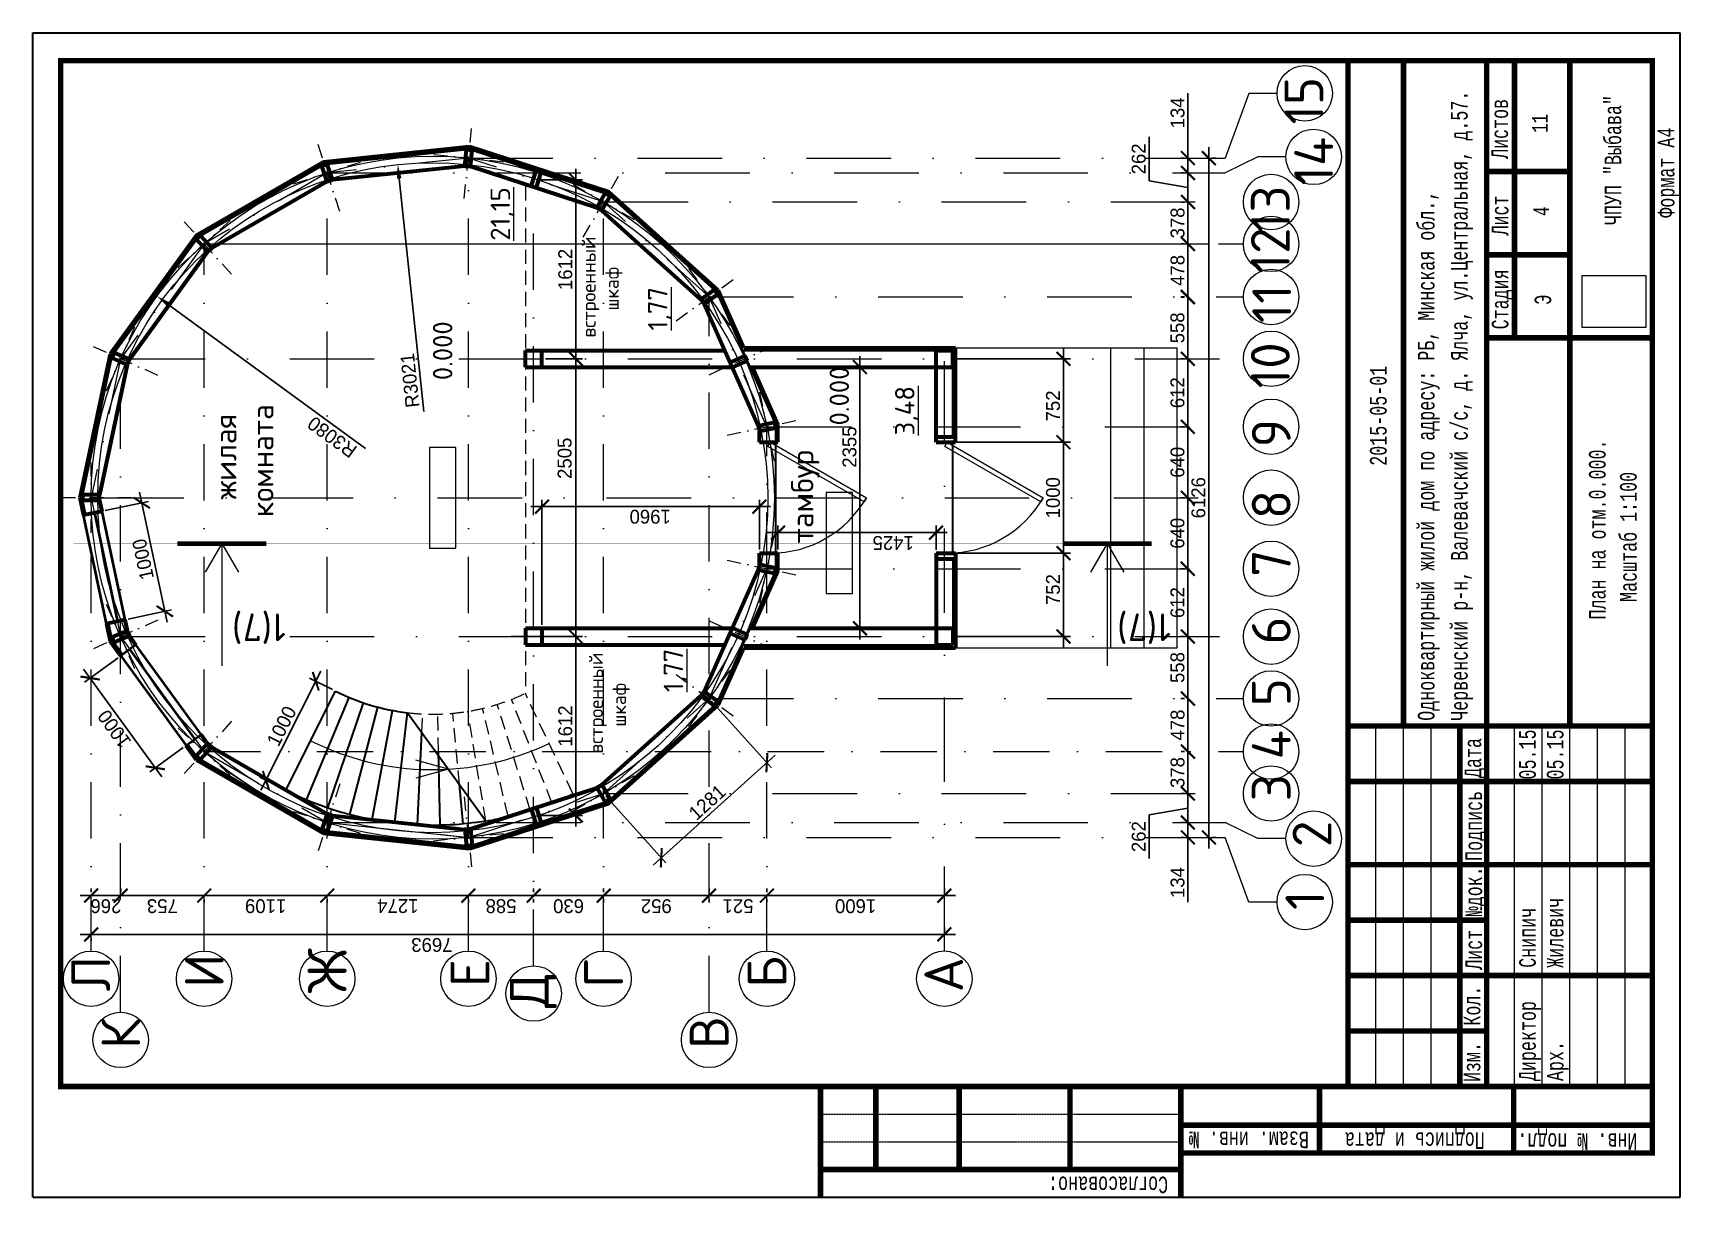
# Model space of a CAD drawing. Header units: millimetres. Extents: x -1532494 to -7068, y -619762 to -143013.
# Drawn here: x -140457 to -125607, y -206038 to -195513 of the extents above; entities that cross this region are included whole.
import ezdxf

# ---------------------------------------------------------------- set-up
doc = ezdxf.new("R2010")
doc.units = ezdxf.units.MM
for name, pattern in [('DASHED', [19.05, 12.7, -6.35]), ('GOST2.303 5', [24, 20, -1.5, 1, -1.5]), ('штриховая', [19.05, 12.7, -6.35]), ('штрихпунктирнаяX2', [50.8, 25.4, -12.7, 0, -12.7])]:
    doc.linetypes.add(name, pattern=pattern)
doc.layers.get('0').update_dxf_attribs({"color": 251, "lineweight": 15})
for name, color, linetype, lineweight in [('01-РАМКА(+штамп)', 5, 'Continuous', 18), ('15-РАЗМЕРЫ-доп.', 5, 'Continuous', 5), ('линия', 7, 'Continuous', 30), ('Окно', 144, 'Continuous', 40), ('Оси', 7, 'штрихпунктирнаяX2', 18), ('размеры', 7, 'Continuous', 18), ('разрез', 7, 'Continuous', 80), ('Стены', 7, 'Continuous', 60), ('штриховая', 160, 'штриховая', 18)]:
    doc.layers.add(name, color=color, linetype=linetype, lineweight=lineweight)
doc.layers.add('рамка', color=105, linetype='Continuous', lineweight=30, plot=False)
doc.styles.add('Annotative', font='txt')
doc.styles.add('GOST', font='cour.ttf', dxfattribs={"width": 0.6, "height": 3})
doc.styles.add('style2', font='cour.ttf', dxfattribs={"width": 0.6, "height": 3})
doc.dimstyles.new('ISO-25', dxfattribs={"dimscale": 50, "dimtxt": 2.5, "dimasz": 2.5, "dimexe": 1.25, "dimexo": 0.625, "dimtad": 1, "dimdec": 0, "dimtxsty": 'Standard', "dimblk": 'ARCHTICK', "dimcen": 2.5, "dimdle": 2, "dimclrt": 256, "dimadec": 0, "dimazin": 0, "dimtfac": 1, "dimtdec": 0, "dimtmove": 1, "dimatfit": 2, "dimfxl": 1, "dimarcsym": 0})
picture_1 = doc.add_image_def('image1.jpg', size_in_pixel=(187, 229))
picture_2 = doc.add_image_def('image2.jpg', size_in_pixel=(187, 229))

msp = doc.modelspace()

# ---------------------------------------------------------------- texts
at = {"layer": 'размеры', "color": 7, "linetype": 'ByBlock', "style": 'style2', "width": 0.6}
msp.add_text('11', height=141.19, rotation=90, dxfattribs=at).set_placement((-126801.3, -196414.1))
at = {"layer": 'размеры', "style": 'GOST', "width": 0.6}
msp.add_text('Формат А4', height=150, rotation=90, dxfattribs=at).set_placement((-125658, -197179.2))
at = {"layer": 'размеры', "color": 10, "linetype": 'ByBlock', "style": 'style2', "width": 0.6}
msp.add_text('4', height=141.2, rotation=90, dxfattribs=at).set_placement((-126788.2, -197164.1))
at = {"layer": 'размеры', "color": 7, "linetype": 'GOST2.303 5', "style": 'style2', "width": 0.6}
for s, rotation, p in [('План на отм.0.000. ', 90, (-126278, -200802.9)), (' Масштаб 1:100', 90, (-125998.4, -200734.3)), ('Взам. инв. №', 180, (-128953.7, -205420.6)), ('Подпись и дата', 180, (-127367.5, -205428.4)), ('Инв. № подл.', 180, (-125991.8, -205435.4)), ('Согласовано:', 180, (-130222.8, -205826.7))]:
    msp.add_text(s, height=150, rotation=rotation, dxfattribs=at).set_placement(p)
at = {"layer": 'размеры'}
for s, width, insert, char_height, attachment_point, rotation in [('{\\fISOCPEUR|b0|i0|c204|p34;15}', 6.114, (-129173, -195909.2), 350, 3, 90), ('{\\fISOCPEUR|b0|i0|c204|p34;14}', 6.114, (-129085.7, -196450.3), 350, 3, 90), ('\\pi440.91;{\\fISOCPEUR|b0|i0|c204|p34;\\L21,15}', 1328.073, (-136330.5, -197827.8), 175, 1, 90), ('{\\fISOCPEUR|b0|i0|c204|p34;13}', 6.114, (-129475.9, -196888.3), 350, 3, 90), ('{\\fISOCPEUR|b0|i0|c204|p34;12}', 6.114, (-129475.9, -197266.8), 350, 3, 90), ('\\pi226.54;{\\fISOCPEUR|b0|i0|c204|p34;встроенный \\P\\pi470.29;шкаф}', 1328.073, (-135508.6, -198486.9), 125, 1, 90), ('\\pi484.66;{\\fISOCPEUR|b0|i0|c204|p34;\\L1,77}', 1328.073, (-134911.3, -198681.6), 175, 1, 90), ('{\\fISOCPEUR|b0|i0|c204|p34;11}', 6.114, (-129463.1, -197780.2), 350, 3, 90), ('{\\fISOCPEUR|b0|i0|c204|p34;10}', 6.114, (-129475.9, -198303), 350, 3, 90), ('\\pi458.41;{\\fISOCPEUR|b0|i0|c204|p34;\\L3,48}', 1328.073, (-132684.2, -199602.2), 175, 1, 90), ('\\pi304.04;{\\fISOCPEUR|b0|i0|c204|p34;жилая \\P\\pi144.04;комната}', 1328.073, (-138822.1, -200023.6), 200, 1, 90), ('{\\fISOCPEUR|b0|i0|c204|p34;9}', 6.114, (-129467.7, -198993.3), 350, 3, 90), ('\\pi224.04;{\\fISOCPEUR|b0|i0|c204|p34;тамбур}', 1328.073, (-133620.5, -200342.5), 200, 1, 90), ('{\\fISOCPEUR|b0|i0|c204|p34;8}', 6.114, (-129467.7, -199633.7), 350, 3, 90), ('{\\fISOCPEUR|b0|i0|c204|p34;7}', 6.114, (-129467.7, -200416.3), 350, 1, 90), ('{\\fISOCPEUR|b0|i0|c204|p34;1(\\fISOCPEUR|b0|i0|c0|p34;7\\fISOCPEUR|b0|i0|c204|p34;)}', 6.114, (-138663.3, -200997.5), 250, 3, 180), ('{\\fISOCPEUR|b0|i0|c204|p34;1(\\fISOCPEUR|b0|i0|c0|p34;7\\fISOCPEUR|b0|i0|c204|p34;)}', 6.114, (-130682.8, -200997.5), 250, 3, 180), ('{\\fISOCPEUR|b0|i0|c204|p34;6}', 6.114, (-129467.7, -201028.7), 350, 1, 90), ('\\pi484.66;{\\fISOCPEUR|b0|i0|c204|p34;\\L1,77}', 1328.073, (-134769.8, -201943.2), 175, 1, 90), ('\\pi226.54;{\\fISOCPEUR|b0|i0|c204|p34;встроенный \\P\\pi470.29;шкаф}', 1328.073, (-135443.2, -202239.2), 125, 1, 90), ('{\\fISOCPEUR|b0|i0|c204|p34;5}', 6.114, (-129467.7, -201586.3), 350, 1, 90), ('{\\fISOCPEUR|b0|i0|c204|p34;4}', 6.114, (-129467.7, -202064.8), 350, 1, 90), ('{\\fISOCPEUR|b0|i0|c204|p34;3}', 6.114, (-129467.7, -202443.3), 350, 1, 90), ('{\\fISOCPEUR|b0|i0|c204|p34;2}', 6.114, (-129099.9, -202855.7), 350, 1, 90), ('{\\fISOCPEUR|b0|i0|c204|p34;1}', 6.114, (-129164.8, -203422.4), 350, 1, 90), ('{\\fISOCPEUR|b0|i0|c204|p34;Л}', 6.114, (-140111.3, -204156.6), 350, 1, 90), ('{\\fISOCPEUR|b0|i0|c204|p34;И}', 6.114, (-138738.6, -204124.3), 350, 7, 90), ('{\\fISOCPEUR|b0|i0|c204|p34;Ж}', 6.114, (-137979.1, -204174), 350, 1, 90), ('{\\fISOCPEUR|b0|i0|c204|p34;Г}', 6.114, (-135487.3, -204124.3), 350, 1, 90), ('{\\fISOCPEUR|b0|i0|c204|p34;Б}', 6.114, (-134014.6, -204124.3), 350, 1, 90), ('{\\fISOCPEUR|b0|i0|c204|p34;А}', 6.114, (-132421.4, -204163.4), 350, 1, 90), ('{\\fISOCPEUR|b0|i0|c204|p34;Е}', 6.114, (-136692, -204119.9), 350, 1, 90), ('{\\fISOCPEUR|b0|i0|c204|p34;Д}', 6.114, (-136157.1, -204307.4), 350, 1, 90), ('{\\fISOCPEUR|b0|i0|c204|p34;К}', 6.114, (-139841, -204675.5), 350, 1, 90), ('{\\fISOCPEUR|b0|i0|c204|p34;В}', 6.114, (-134535.5, -204675.5), 350, 1, 90)]:
    msp.add_mtext_dynamic_manual_height_columns(s, width=width, gutter_width=12.5, heights=[0], dxfattribs=dict(at, insert=insert, char_height=char_height, attachment_point=attachment_point, rotation=rotation))
at = {"layer": 'размеры', "char_height": 175, "attachment_point": 3, "rotation": 90, "style": 'Annotative'}
for insert in [(-136850.6, -198113.9), (-133274.8, -198521.6)]:
    msp.add_mtext_dynamic_manual_height_columns('{\\fISOCPEUR|b0|i0|c204|p34;0.000}', width=3173.494, gutter_width=12.5, heights=[0], dxfattribs=dict(at, insert=insert))

# ---------------------------------------------------------------- blocks, each defined once
blk = doc.blocks.new('*U166')
for p, q in [((0, 0), (0, -100)), ((1000, 0), (1000, -100))]:
    blk.add_line(p, q)
blk.add_lwpolyline([(0, 0), (500, 866), (538, 844), (38, -22)], close=True)
blk.add_arc((0, 0), 1000, 0, 60)
blk = doc.blocks.new('_ArchTick')
at = {"color": 0, "linetype": 'ByBlock', "const_width": 0.15}
blk.add_lwpolyline([(-0.5, -0.5), (0.5, 0.5)], dxfattribs=at)
blk = doc.blocks.new('*D184')
at = {"layer": 'Defpoints', "color": 0, "transparency": 16777216}
for p in [(-132165, -199205), (-131166, -199205), (-132165, -200205)]:
    blk.add_point(p, dxfattribs=at)
at = {"layer": 'размеры', "color": 0, "lineweight": -2, "transparency": 16777216}
for p, q in [((-131166, -200305), (-131166, -199105)), ((-132133, -199205), (-131104, -199205)), ((-132133, -200205), (-131104, -200205))]:
    blk.add_line(p, q, dxfattribs=at)
at = {"layer": 'размеры', "color": 0, "lineweight": -2, "transparency": 16777216, "xscale": 125, "yscale": 125, "zscale": 125}
for p, rotation in [((-131166, -199205), 90), ((-131166, -200205), 270)]:
    blk.add_blockref('_ArchTick', p, dxfattribs=dict(at, rotation=rotation))
at = {"layer": 'размеры', "transparency": 16777216, "insert": (-131260, -199705), "char_height": 125, "attachment_point": 5, "rotation": 90}
blk.add_mtext('1000', dxfattribs=at)
blk = doc.blocks.new('*D185')
at = {"layer": 'Defpoints', "color": 0, "transparency": 16777216}
for p in [(-132165, -200205), (-131166, -200205), (-132165, -200957)]:
    blk.add_point(p, dxfattribs=at)
at = {"layer": 'размеры', "color": 0, "lineweight": -2, "transparency": 16777216}
for p, q in [((-131166, -201057), (-131166, -200105)), ((-132133, -200205), (-131104, -200205)), ((-132133, -200957), (-131104, -200957))]:
    blk.add_line(p, q, dxfattribs=at)
at = {"layer": 'размеры', "color": 0, "lineweight": -2, "transparency": 16777216, "xscale": 125, "yscale": 125, "zscale": 125}
for p, rotation in [((-131166, -200205), 90), ((-131166, -200957), 270)]:
    blk.add_blockref('_ArchTick', p, dxfattribs=dict(at, rotation=rotation))
at = {"layer": 'размеры', "transparency": 16777216, "insert": (-131260, -200533), "char_height": 125, "attachment_point": 5, "rotation": 90}
blk.add_mtext('752', dxfattribs=at)
blk = doc.blocks.new('*D186')
at = {"layer": 'Defpoints', "color": 0, "transparency": 16777216}
for p in [(-136177, -200957), (-135563, -200957), (-135922, -202570)]:
    blk.add_point(p, dxfattribs=at)
at = {"layer": 'размеры', "color": 0, "lineweight": -2, "transparency": 16777216}
for p, q in [((-135563, -202670), (-135563, -200857)), ((-136145, -200957), (-135501, -200957)), ((-135890, -202570), (-135501, -202570))]:
    blk.add_line(p, q, dxfattribs=at)
at = {"layer": 'размеры', "color": 0, "lineweight": -2, "transparency": 16777216, "xscale": 125, "yscale": 125, "zscale": 125}
for p, rotation in [((-135563, -200957), 90), ((-135563, -202570), 270)]:
    blk.add_blockref('_ArchTick', p, dxfattribs=dict(at, rotation=rotation))
at = {"layer": 'размеры', "transparency": 16777216, "insert": (-135657, -201764), "char_height": 125, "attachment_point": 5, "rotation": 90}
blk.add_mtext('1612', dxfattribs=at)
blk = doc.blocks.new('*D167')
at = {"layer": 'Defpoints', "color": 0, "transparency": 16777216}
for p in [(-135868, -198452), (-135563, -198452), (-136177, -200957)]:
    blk.add_point(p, dxfattribs=at)
at = {"layer": 'размеры', "color": 0, "lineweight": -2, "transparency": 16777216}
for p, q in [((-135563, -201057), (-135563, -198352)), ((-135836, -198452), (-135501, -198452)), ((-136145, -200957), (-135501, -200957))]:
    blk.add_line(p, q, dxfattribs=at)
at = {"layer": 'размеры', "color": 0, "lineweight": -2, "transparency": 16777216, "xscale": 125, "yscale": 125, "zscale": 125}
for p, rotation in [((-135563, -198452), 90), ((-135563, -200957), 270)]:
    blk.add_blockref('_ArchTick', p, dxfattribs=dict(at, rotation=rotation))
at = {"layer": 'размеры', "transparency": 16777216, "insert": (-135663, -199349), "char_height": 125, "attachment_point": 5, "rotation": 90}
blk.add_mtext('2505', dxfattribs=at)
blk = doc.blocks.new('*D168')
at = {"layer": 'Defpoints', "color": 0, "transparency": 16777216}
for p in [(-135922, -196839), (-135868, -198452), (-135563, -198452)]:
    blk.add_point(p, dxfattribs=at)
at = {"layer": 'размеры', "color": 0, "lineweight": -2, "transparency": 16777216}
for p, q in [((-135563, -196739), (-135563, -198552)), ((-135890, -196839), (-135501, -196839)), ((-135836, -198452), (-135501, -198452))]:
    blk.add_line(p, q, dxfattribs=at)
at = {"layer": 'размеры', "color": 0, "lineweight": -2, "transparency": 16777216, "xscale": 125, "yscale": 125, "zscale": 125}
for p, rotation in [((-135563, -196839), 90), ((-135563, -198452), 270)]:
    blk.add_blockref('_ArchTick', p, dxfattribs=dict(at, rotation=rotation))
at = {"layer": 'размеры', "transparency": 16777216, "insert": (-135657, -197646), "char_height": 125, "attachment_point": 5, "rotation": 90}
blk.add_mtext('1612', dxfattribs=at)
blk = doc.blocks.new('*D169')
at = {"layer": 'Defpoints', "color": 0, "transparency": 16777216}
for p in [(-133209, -198527), (-133001, -198527), (-133209, -200882)]:
    blk.add_point(p, dxfattribs=at)
at = {"layer": 'размеры', "color": 0, "lineweight": -2, "transparency": 16777216}
for p, q in [((-133178, -198527), (-132939, -198527)), ((-133001, -200982), (-133001, -198427)), ((-133178, -200882), (-132939, -200882))]:
    blk.add_line(p, q, dxfattribs=at)
at = {"layer": 'размеры', "color": 0, "lineweight": -2, "transparency": 16777216, "xscale": 125, "yscale": 125, "zscale": 125}
for p, rotation in [((-133001, -198527), 90), ((-133001, -200882), 270)]:
    blk.add_blockref('_ArchTick', p, dxfattribs=dict(at, rotation=rotation))
at = {"layer": 'размеры', "transparency": 16777216, "insert": (-133095, -199248), "char_height": 125, "attachment_point": 5, "rotation": 90}
blk.add_mtext('2355', dxfattribs=at)
blk = doc.blocks.new('вакепкеакепке')
at = {"color": 7, "linetype": 'GOST2.303 5'}
for p, q in [((168051385, 308359340), (168057885, 308359340)), ((168051385, 308358840), (168057885, 308358840)), ((168051385, 308358340), (168057885, 308358340)), ((168051385, 308356840), (168057885, 308356840)), ((168051385, 308356340), (168057885, 308356340)), ((168051385, 308355840), (168057885, 308355840)), ((168051385, 308355340), (168057885, 308355340)), ((168051385, 308354840), (168057885, 308354840))]:
    blk.add_line(p, q, dxfattribs=at)
at = {"const_width": 100}
blk.add_lwpolyline([(168051385, 308359840), (168069885, 308359840), (168069885, 308354353), (168051385, 308354353)], close=True, dxfattribs=at)
for points in [[(168052385, 308359840), (168052385, 308357340)], [(168053385, 308359887), (168053385, 308354400)], [(168054385, 308359887), (168054385, 308357340)], [(168055385, 308354400), (168055385, 308359887)], [(168056885, 308359887), (168056885, 308354400)], [(168057885, 308354353), (168057885, 308359840)], [(168057931, 308358840), (168069885, 308358840)], [(168057885, 308357826), (168051385, 308357826)], [(168057885, 308357340), (168051385, 308357340)], [(168057885, 308357340), (168069885, 308357340)], [(168064885, 308354353), (168064885, 308357340)], [(168066385, 308357340), (168066385, 308355840)], [(168067885, 308357340), (168067885, 308355840)], [(168064885, 308356840), (168069885, 308356840)], [(168057885, 308355840), (168069885, 308355840)]]:
    blk.add_lwpolyline(points, dxfattribs=at)
at = {"color": 7, "linetype": 'GOST2.303 5', "style": 'style2', "width": 0.6}
for s, p in [('2015-05-01', (168062579, 308359144)), ('Одноквартирный жилой дом по адресу: РБ, Минская обл.,  ', (168057980, 308358281)), ('Червенский р-н, Валевачский с/с, д. Ялча, ул.Центральная, д.57. ', (168057980, 308357683)), ('Изм.', (168051464, 308357455)), ('Кол.', (168052482, 308357455)), ('Лист', (168053488, 308357424)), ('№док.', (168054453, 308357424)), ('Подпись', (168055453, 308357424)), ('Дата', (168056947, 308357439)), ('Стадия', (168065039, 308356948)), ('Лист', (168066732, 308356949)), ('Листов', (168068113, 308356956)), ('Директор', (168051482, 308356455)), ('Снипич', (168053525, 308356455)), ('05.15', (168056921, 308356455)), ('Э', (168065484, 308356176)), ('Арх.', (168051482, 308355955)), ('Жилевич', (168053525, 308355955)), ('05.15', (168056921, 308355955)), ('ЧПУП "Выбава"', (168066920, 308354914))]:
    blk.add_text(s, height=300, dxfattribs=at).set_placement(p)
blk = doc.blocks.new('*D170')
at = {"layer": 'Defpoints', "color": 0, "transparency": 16777216}
for p in [(-129855, -196642), (-129855, -196642), (-129855, -202768)]:
    blk.add_point(p, dxfattribs=at)
at = {"layer": 'размеры', "color": 0, "lineweight": -2, "transparency": 16777216}
for p, q in [((-129855, -202868), (-129855, -196542)), ((-129824, -196642), (-129793, -196642)), ((-129824, -202768), (-129793, -202768))]:
    blk.add_line(p, q, dxfattribs=at)
at = {"layer": 'размеры', "color": 0, "lineweight": -2, "transparency": 16777216, "xscale": 125, "yscale": 125, "zscale": 125}
for p, rotation in [((-129855, -196642), 90), ((-129855, -202768), 270)]:
    blk.add_blockref('_ArchTick', p, dxfattribs=dict(at, rotation=rotation))
at = {"layer": 'размеры', "transparency": 16777216, "insert": (-129949, -199705), "char_height": 125, "attachment_point": 5, "rotation": 90}
blk.add_mtext('6126', dxfattribs=at)
blk = doc.blocks.new('*D171')
at = {"layer": 'Defpoints', "color": 0, "transparency": 16777216}
for p in [(-130044, -202634), (-130044, -202634), (-130044, -202768)]:
    blk.add_point(p, dxfattribs=at)
at = {"layer": 'размеры', "color": 0, "lineweight": -2, "transparency": 16777216}
for p, q in [((-130044, -202868), (-130044, -202534)), ((-130075, -202634), (-130106, -202634)), ((-130075, -202768), (-130106, -202768)), ((-130044, -203352), (-130044, -202768))]:
    blk.add_line(p, q, dxfattribs=at)
at = {"layer": 'размеры', "color": 0, "lineweight": -2, "transparency": 16777216, "xscale": 125, "yscale": 125, "zscale": 125}
for p, rotation in [((-130044, -202634), 90), ((-130044, -202768), 270)]:
    blk.add_blockref('_ArchTick', p, dxfattribs=dict(at, rotation=rotation))
at = {"layer": 'размеры', "transparency": 16777216, "insert": (-130137, -203175), "char_height": 125, "attachment_point": 5, "rotation": 90}
blk.add_mtext('134', dxfattribs=at)
blk = doc.blocks.new('*D172')
at = {"layer": 'Defpoints', "color": 0, "transparency": 16777216}
for p in [(-130044, -202372), (-130044, -202372), (-130044, -202634)]:
    blk.add_point(p, dxfattribs=at)
at = {"layer": 'размеры', "color": 0, "lineweight": -2, "transparency": 16777216}
for p, q in [((-130075, -202372), (-130106, -202372)), ((-130044, -202734), (-130044, -202272)), ((-130044, -202503), (-130393, -202563)), ((-130393, -202563), (-130393, -202959)), ((-130075, -202634), (-130106, -202634))]:
    blk.add_line(p, q, dxfattribs=at)
at = {"layer": 'размеры', "color": 0, "lineweight": -2, "transparency": 16777216, "xscale": 125, "yscale": 125, "zscale": 125}
for p, rotation in [((-130044, -202372), 90), ((-130044, -202634), 270)]:
    blk.add_blockref('_ArchTick', p, dxfattribs=dict(at, rotation=rotation))
at = {"layer": 'размеры', "transparency": 16777216, "insert": (-130487, -202761), "char_height": 125, "attachment_point": 5, "rotation": 90}
blk.add_mtext('262', dxfattribs=at)
blk = doc.blocks.new('*D173')
at = {"layer": 'Defpoints', "color": 0, "transparency": 16777216}
for p in [(-130045, -200957), (-130044, -200957), (-130045, -201515)]:
    blk.add_point(p, dxfattribs=at)
at = {"layer": 'размеры', "color": 0, "lineweight": -2, "transparency": 16777216}
for p, q in [((-130045, -201615), (-130045, -200857)), ((-130075, -200957), (-130107, -200957)), ((-130076, -201515), (-130107, -201515))]:
    blk.add_line(p, q, dxfattribs=at)
at = {"layer": 'размеры', "color": 0, "lineweight": -2, "transparency": 16777216, "xscale": 125, "yscale": 125, "zscale": 125}
for p, rotation in [((-130045, -200957), 90), ((-130045, -201515), 270)]:
    blk.add_blockref('_ArchTick', p, dxfattribs=dict(at, rotation=rotation))
at = {"layer": 'размеры', "transparency": 16777216, "insert": (-130138, -201236), "char_height": 125, "attachment_point": 5, "rotation": 90}
blk.add_mtext('558', dxfattribs=at)
blk = doc.blocks.new('*D174')
at = {"layer": 'Defpoints', "color": 0, "transparency": 16777216}
for p in [(-139932, -203293), (-139666, -203293), (-139666, -203293)]:
    blk.add_point(p, dxfattribs=at)
at = {"layer": 'размеры', "color": 0, "lineweight": -2, "transparency": 16777216}
for p, q in [((-140032, -203293), (-139566, -203293)), ((-139932, -203262), (-139932, -203230)), ((-139666, -203262), (-139666, -203230))]:
    blk.add_line(p, q, dxfattribs=at)
at = {"layer": 'размеры', "color": 0, "lineweight": -2, "transparency": 16777216, "xscale": 125, "yscale": 125, "zscale": 125, "rotation": 180}
blk.add_blockref('_ArchTick', (-139932, -203293), dxfattribs=at)
at = {"layer": 'размеры', "color": 0, "lineweight": -2, "transparency": 16777216, "xscale": 125, "yscale": 125, "zscale": 125}
blk.add_blockref('_ArchTick', (-139666, -203293), dxfattribs=at)
at = {"layer": 'размеры', "transparency": 16777216, "insert": (-139799, -203387), "char_height": 125, "attachment_point": 5, "rotation": 180}
blk.add_mtext('266', dxfattribs=at)
blk = doc.blocks.new('*D175')
at = {"layer": 'Defpoints', "color": 0, "transparency": 16777216}
for p in [(-139666, -203293), (-138913, -203293), (-138913, -203293)]:
    blk.add_point(p, dxfattribs=at)
at = {"layer": 'размеры', "color": 0, "lineweight": -2, "transparency": 16777216}
for p, q in [((-139766, -203293), (-138813, -203293)), ((-139666, -203262), (-139666, -203230)), ((-138913, -203324), (-138913, -203355))]:
    blk.add_line(p, q, dxfattribs=at)
at = {"layer": 'размеры', "color": 0, "lineweight": -2, "transparency": 16777216, "xscale": 125, "yscale": 125, "zscale": 125, "rotation": 180}
blk.add_blockref('_ArchTick', (-139666, -203293), dxfattribs=at)
at = {"layer": 'размеры', "color": 0, "lineweight": -2, "transparency": 16777216, "xscale": 125, "yscale": 125, "zscale": 125}
blk.add_blockref('_ArchTick', (-138913, -203293), dxfattribs=at)
at = {"layer": 'размеры', "transparency": 16777216, "insert": (-139290, -203387), "char_height": 125, "attachment_point": 5, "rotation": 180}
blk.add_mtext('753', dxfattribs=at)
blk = doc.blocks.new('*D176')
at = {"layer": 'Defpoints', "color": 0, "transparency": 16777216}
for p in [(-138913, -203293), (-137804, -203293), (-137804, -203293)]:
    blk.add_point(p, dxfattribs=at)
at = {"layer": 'размеры', "color": 0, "lineweight": -2, "transparency": 16777216}
for p, q in [((-139013, -203293), (-137704, -203293)), ((-138913, -203324), (-138913, -203355)), ((-137804, -203324), (-137804, -203355))]:
    blk.add_line(p, q, dxfattribs=at)
at = {"layer": 'размеры', "color": 0, "lineweight": -2, "transparency": 16777216, "xscale": 125, "yscale": 125, "zscale": 125, "rotation": 180}
blk.add_blockref('_ArchTick', (-138913, -203293), dxfattribs=at)
at = {"layer": 'размеры', "color": 0, "lineweight": -2, "transparency": 16777216, "xscale": 125, "yscale": 125, "zscale": 125}
blk.add_blockref('_ArchTick', (-137804, -203293), dxfattribs=at)
at = {"layer": 'размеры', "transparency": 16777216, "insert": (-138359, -203387), "char_height": 125, "attachment_point": 5, "rotation": 180}
blk.add_mtext('1109', dxfattribs=at)
blk = doc.blocks.new('*D177')
at = {"layer": 'Defpoints', "color": 0, "transparency": 16777216}
for p in [(-137804, -203293), (-136531, -203293), (-136531, -203293)]:
    blk.add_point(p, dxfattribs=at)
at = {"layer": 'размеры', "color": 0, "lineweight": -2, "transparency": 16777216}
for p, q in [((-137904, -203293), (-136431, -203293)), ((-137804, -203324), (-137804, -203355)), ((-136531, -203324), (-136531, -203355))]:
    blk.add_line(p, q, dxfattribs=at)
at = {"layer": 'размеры', "color": 0, "lineweight": -2, "transparency": 16777216, "xscale": 125, "yscale": 125, "zscale": 125, "rotation": 180}
blk.add_blockref('_ArchTick', (-137804, -203293), dxfattribs=at)
at = {"layer": 'размеры', "color": 0, "lineweight": -2, "transparency": 16777216, "xscale": 125, "yscale": 125, "zscale": 125}
blk.add_blockref('_ArchTick', (-136531, -203293), dxfattribs=at)
at = {"layer": 'размеры', "transparency": 16777216, "insert": (-137167, -203387), "char_height": 125, "attachment_point": 5, "rotation": 180}
blk.add_mtext('1274', dxfattribs=at)
blk = doc.blocks.new('*D178')
at = {"layer": 'Defpoints', "color": 0, "transparency": 16777216}
for p in [(-135943, -203293), (-135312, -203293), (-135312, -203293)]:
    blk.add_point(p, dxfattribs=at)
at = {"layer": 'размеры', "color": 0, "lineweight": -2, "transparency": 16777216}
for p, q in [((-136043, -203293), (-135212, -203293)), ((-135312, -203262), (-135312, -203230)), ((-135943, -203324), (-135943, -203355))]:
    blk.add_line(p, q, dxfattribs=at)
at = {"layer": 'размеры', "color": 0, "lineweight": -2, "transparency": 16777216, "xscale": 125, "yscale": 125, "zscale": 125, "rotation": 180}
blk.add_blockref('_ArchTick', (-135943, -203293), dxfattribs=at)
at = {"layer": 'размеры', "color": 0, "lineweight": -2, "transparency": 16777216, "xscale": 125, "yscale": 125, "zscale": 125}
blk.add_blockref('_ArchTick', (-135312, -203293), dxfattribs=at)
at = {"layer": 'размеры', "transparency": 16777216, "insert": (-135628, -203387), "char_height": 125, "attachment_point": 5, "rotation": 180}
blk.add_mtext('630', dxfattribs=at)
blk = doc.blocks.new('*D179')
at = {"layer": 'Defpoints', "color": 0, "transparency": 16777216}
for p in [(-135312, -203293), (-134361, -203293), (-134361, -203293)]:
    blk.add_point(p, dxfattribs=at)
at = {"layer": 'размеры', "color": 0, "lineweight": -2, "transparency": 16777216}
for p, q in [((-135412, -203293), (-134261, -203293)), ((-134361, -203262), (-134361, -203230)), ((-135312, -203324), (-135312, -203355))]:
    blk.add_line(p, q, dxfattribs=at)
at = {"layer": 'размеры', "color": 0, "lineweight": -2, "transparency": 16777216, "xscale": 125, "yscale": 125, "zscale": 125, "rotation": 180}
blk.add_blockref('_ArchTick', (-135312, -203293), dxfattribs=at)
at = {"layer": 'размеры', "color": 0, "lineweight": -2, "transparency": 16777216, "xscale": 125, "yscale": 125, "zscale": 125}
blk.add_blockref('_ArchTick', (-134361, -203293), dxfattribs=at)
at = {"layer": 'размеры', "transparency": 16777216, "insert": (-134837, -203387), "char_height": 125, "attachment_point": 5, "rotation": 180}
blk.add_mtext('952', dxfattribs=at)
blk = doc.blocks.new('*D180')
at = {"layer": 'Defpoints', "color": 0, "transparency": 16777216}
for p in [(-134361, -203293), (-133840, -203293), (-133840, -203293)]:
    blk.add_point(p, dxfattribs=at)
at = {"layer": 'размеры', "color": 0, "lineweight": -2, "transparency": 16777216}
for p, q in [((-134461, -203293), (-133740, -203293)), ((-133840, -203262), (-133840, -203230)), ((-134361, -203324), (-134361, -203355))]:
    blk.add_line(p, q, dxfattribs=at)
at = {"layer": 'размеры', "color": 0, "lineweight": -2, "transparency": 16777216, "xscale": 125, "yscale": 125, "zscale": 125, "rotation": 180}
blk.add_blockref('_ArchTick', (-134361, -203293), dxfattribs=at)
at = {"layer": 'размеры', "color": 0, "lineweight": -2, "transparency": 16777216, "xscale": 125, "yscale": 125, "zscale": 125}
blk.add_blockref('_ArchTick', (-133840, -203293), dxfattribs=at)
at = {"layer": 'размеры', "transparency": 16777216, "insert": (-134100, -203387), "char_height": 125, "attachment_point": 5, "rotation": 180}
blk.add_mtext('521', dxfattribs=at)
blk = doc.blocks.new('*D181')
at = {"layer": 'Defpoints', "color": 0, "transparency": 16777216}
for p in [(-133840, -203293), (-132240, -203293), (-132240, -203293)]:
    blk.add_point(p, dxfattribs=at)
at = {"layer": 'размеры', "color": 0, "lineweight": -2, "transparency": 16777216}
for p, q in [((-133940, -203293), (-132140, -203293)), ((-132240, -203262), (-132240, -203230)), ((-133840, -203324), (-133840, -203355))]:
    blk.add_line(p, q, dxfattribs=at)
at = {"layer": 'размеры', "color": 0, "lineweight": -2, "transparency": 16777216, "xscale": 125, "yscale": 125, "zscale": 125, "rotation": 180}
blk.add_blockref('_ArchTick', (-133840, -203293), dxfattribs=at)
at = {"layer": 'размеры', "color": 0, "lineweight": -2, "transparency": 16777216, "xscale": 125, "yscale": 125, "zscale": 125}
blk.add_blockref('_ArchTick', (-132240, -203293), dxfattribs=at)
at = {"layer": 'размеры', "transparency": 16777216, "insert": (-133040, -203387), "char_height": 125, "attachment_point": 5, "rotation": 180}
blk.add_mtext('1600', dxfattribs=at)
blk = doc.blocks.new('*D182')
at = {"layer": 'Defpoints', "color": 0, "transparency": 16777216}
for p in [(-139932, -203643), (-132240, -203643), (-132240, -203643)]:
    blk.add_point(p, dxfattribs=at)
at = {"layer": 'размеры', "color": 0, "lineweight": -2, "transparency": 16777216}
for p, q in [((-132240, -203612), (-132240, -203580)), ((-140032, -203643), (-132140, -203643)), ((-139932, -203674), (-139932, -203705))]:
    blk.add_line(p, q, dxfattribs=at)
at = {"layer": 'размеры', "color": 0, "lineweight": -2, "transparency": 16777216, "xscale": 125, "yscale": 125, "zscale": 125, "rotation": 180}
blk.add_blockref('_ArchTick', (-139932, -203643), dxfattribs=at)
at = {"layer": 'размеры', "color": 0, "lineweight": -2, "transparency": 16777216, "xscale": 125, "yscale": 125, "zscale": 125}
blk.add_blockref('_ArchTick', (-132240, -203643), dxfattribs=at)
at = {"layer": 'размеры', "transparency": 16777216, "insert": (-136860, -203737), "char_height": 125, "attachment_point": 5, "rotation": 180}
blk.add_mtext('7693', dxfattribs=at)
blk = doc.blocks.new('*D187')
at = {"layer": 'Defpoints', "color": 0, "transparency": 16777216}
for p in [(-133908, -199785), (-133908, -200205), (-135868, -200882)]:
    blk.add_point(p, dxfattribs=at)
at = {"layer": 'размеры', "color": 0, "lineweight": -2, "transparency": 16777216}
for p, q in [((-135868, -200851), (-135868, -199723)), ((-133908, -200173), (-133908, -199723)), ((-135968, -199785), (-133808, -199785))]:
    blk.add_line(p, q, dxfattribs=at)
at = {"layer": 'размеры', "color": 0, "lineweight": -2, "transparency": 16777216, "xscale": 125, "yscale": 125, "zscale": 125, "rotation": 180}
blk.add_blockref('_ArchTick', (-135868, -199785), dxfattribs=at)
at = {"layer": 'размеры', "color": 0, "lineweight": -2, "transparency": 16777216, "xscale": 125, "yscale": 125, "zscale": 125}
blk.add_blockref('_ArchTick', (-133908, -199785), dxfattribs=at)
at = {"layer": 'размеры', "transparency": 16777216, "insert": (-134892, -199875), "char_height": 125, "attachment_point": 5, "rotation": 180}
blk.add_mtext('1960', dxfattribs=at)
blk = doc.blocks.new('*D188')
at = {"layer": 'Defpoints', "color": 0, "transparency": 16777216}
for p in [(-132315, -200019), (-133740, -200204), (-132315, -200205)]:
    blk.add_point(p, dxfattribs=at)
at = {"layer": 'размеры', "color": 0, "lineweight": -2, "transparency": 16777216}
for p, q in [((-133840, -200019), (-132215, -200019)), ((-133740, -200172), (-133740, -199956)), ((-132315, -200174), (-132315, -199956))]:
    blk.add_line(p, q, dxfattribs=at)
at = {"layer": 'размеры', "color": 0, "lineweight": -2, "transparency": 16777216, "xscale": 125, "yscale": 125, "zscale": 125, "rotation": 180}
blk.add_blockref('_ArchTick', (-133740, -200019), dxfattribs=at)
at = {"layer": 'размеры', "color": 0, "lineweight": -2, "transparency": 16777216, "xscale": 125, "yscale": 125, "zscale": 125}
blk.add_blockref('_ArchTick', (-132315, -200019), dxfattribs=at)
at = {"layer": 'размеры', "transparency": 16777216, "insert": (-132701, -200112), "char_height": 125, "attachment_point": 5, "rotation": 180}
blk.add_mtext('1425', dxfattribs=at)
blk = doc.blocks.new('*D183')
at = {"layer": 'Defpoints', "color": 0, "transparency": 16777216}
for p in [(-139339, -197887), (-136852, -199705)]:
    blk.add_point(p, dxfattribs=at)
at = {"layer": 'размеры', "color": 0, "lineweight": -2, "transparency": 16777216}
blk.add_line((-137459, -199261), (-139238, -197961), dxfattribs=at)
at = {"layer": 'размеры', "color": 0, "transparency": 16777216}
blk.add_solid([(-139250, -197977), (-139226, -197944), (-139339, -197887)], dxfattribs=at)
at = {"layer": 'размеры', "transparency": 16777216, "insert": (-137759, -199158), "char_height": 125, "attachment_point": 5, "rotation": 143.8295}
blk.add_mtext('R3080', dxfattribs=at)
blk = doc.blocks.new('*D189')
at = {"layer": 'Defpoints', "color": 0, "transparency": 16777216}
for p in [(-137168, -196700), (-136852, -199705)]:
    blk.add_point(p, dxfattribs=at)
at = {"layer": 'размеры', "color": 0, "lineweight": -2, "transparency": 16777216}
blk.add_line((-136934, -198927), (-137155, -196825), dxfattribs=at)
at = {"layer": 'размеры', "color": 0, "transparency": 16777216}
blk.add_solid([(-137176, -196827), (-137134, -196823), (-137168, -196700)], dxfattribs=at)
at = {"layer": 'размеры', "transparency": 16777216, "insert": (-137058, -198647), "char_height": 125, "attachment_point": 5, "rotation": 96}
blk.add_mtext('R3021', dxfattribs=at)
blk = doc.blocks.new('*D190')
at = {"layer": 'Defpoints', "color": 0, "transparency": 16777216}
for p in [(-130044, -201994), (-130044, -201994), (-130044, -202372)]:
    blk.add_point(p, dxfattribs=at)
at = {"layer": 'размеры', "color": 0, "lineweight": -2, "transparency": 16777216}
for p, q in [((-130044, -202472), (-130044, -201894)), ((-130075, -201994), (-130106, -201994)), ((-130075, -202372), (-130106, -202372))]:
    blk.add_line(p, q, dxfattribs=at)
at = {"layer": 'размеры', "color": 0, "lineweight": -2, "transparency": 16777216, "xscale": 125, "yscale": 125, "zscale": 125}
for p, rotation in [((-130044, -201994), 90), ((-130044, -202372), 270)]:
    blk.add_blockref('_ArchTick', p, dxfattribs=dict(at, rotation=rotation))
at = {"layer": 'размеры', "transparency": 16777216, "insert": (-130137, -202183), "char_height": 125, "attachment_point": 5, "rotation": 90}
blk.add_mtext('378', dxfattribs=at)
blk = doc.blocks.new('*D191')
at = {"layer": 'Defpoints', "color": 0, "transparency": 16777216}
for p in [(-130044, -201516), (-130044, -201516), (-130044, -201994)]:
    blk.add_point(p, dxfattribs=at)
at = {"layer": 'размеры', "color": 0, "lineweight": -2, "transparency": 16777216}
for p, q in [((-130044, -202094), (-130044, -201416)), ((-130075, -201516), (-130106, -201516)), ((-130075, -201994), (-130106, -201994))]:
    blk.add_line(p, q, dxfattribs=at)
at = {"layer": 'размеры', "color": 0, "lineweight": -2, "transparency": 16777216, "xscale": 125, "yscale": 125, "zscale": 125}
for p, rotation in [((-130044, -201516), 90), ((-130044, -201994), 270)]:
    blk.add_blockref('_ArchTick', p, dxfattribs=dict(at, rotation=rotation))
at = {"layer": 'размеры', "transparency": 16777216, "insert": (-130137, -201755), "char_height": 125, "attachment_point": 5, "rotation": 90}
blk.add_mtext('478', dxfattribs=at)
blk = doc.blocks.new('*D192')
at = {"layer": 'Defpoints', "color": 0, "transparency": 16777216}
for p in [(-130045, -200345), (-130044, -200345), (-130045, -200957)]:
    blk.add_point(p, dxfattribs=at)
at = {"layer": 'размеры', "color": 0, "lineweight": -2, "transparency": 16777216}
for p, q in [((-130045, -201057), (-130045, -200245)), ((-130075, -200345), (-130107, -200345)), ((-130076, -200957), (-130107, -200957))]:
    blk.add_line(p, q, dxfattribs=at)
at = {"layer": 'размеры', "color": 0, "lineweight": -2, "transparency": 16777216, "xscale": 125, "yscale": 125, "zscale": 125}
for p, rotation in [((-130045, -200345), 90), ((-130045, -200957), 270)]:
    blk.add_blockref('_ArchTick', p, dxfattribs=dict(at, rotation=rotation))
at = {"layer": 'размеры', "transparency": 16777216, "insert": (-130138, -200651), "char_height": 125, "attachment_point": 5, "rotation": 90}
blk.add_mtext('612', dxfattribs=at)
blk = doc.blocks.new('*D193')
at = {"layer": 'Defpoints', "color": 0, "transparency": 16777216}
for p in [(-130045, -199705), (-130044, -199705), (-130045, -200345)]:
    blk.add_point(p, dxfattribs=at)
at = {"layer": 'размеры', "color": 0, "lineweight": -2, "transparency": 16777216}
for p, q in [((-130075, -199705), (-130107, -199705)), ((-130045, -200445), (-130045, -199605)), ((-130076, -200345), (-130107, -200345))]:
    blk.add_line(p, q, dxfattribs=at)
at = {"layer": 'размеры', "color": 0, "lineweight": -2, "transparency": 16777216, "xscale": 125, "yscale": 125, "zscale": 125}
for p, rotation in [((-130045, -199705), 90), ((-130045, -200345), 270)]:
    blk.add_blockref('_ArchTick', p, dxfattribs=dict(at, rotation=rotation))
at = {"layer": 'размеры', "transparency": 16777216, "insert": (-130138, -200025), "char_height": 125, "attachment_point": 5, "rotation": 90}
blk.add_mtext('640', dxfattribs=at)
blk = doc.blocks.new('*D198')
at = {"layer": 'Defpoints', "color": 0, "transparency": 16777216}
for p in [(-130044, -196642), (-130044, -196776), (-130044, -196776)]:
    blk.add_point(p, dxfattribs=at)
at = {"layer": 'размеры', "color": 0, "lineweight": -2, "transparency": 16777216}
for p, q in [((-130044, -196058), (-130044, -196642)), ((-130044, -196542), (-130044, -196876)), ((-130075, -196642), (-130106, -196642)), ((-130075, -196776), (-130106, -196776))]:
    blk.add_line(p, q, dxfattribs=at)
at = {"layer": 'размеры', "color": 0, "lineweight": -2, "transparency": 16777216, "xscale": 125, "yscale": 125, "zscale": 125}
for p, rotation in [((-130044, -196642), 90), ((-130044, -196776), 270)]:
    blk.add_blockref('_ArchTick', p, dxfattribs=dict(at, rotation=rotation))
at = {"layer": 'размеры', "transparency": 16777216, "insert": (-130137, -196235), "char_height": 125, "attachment_point": 5, "rotation": 90}
blk.add_mtext('134', dxfattribs=at)
blk = doc.blocks.new('*D199')
at = {"layer": 'Defpoints', "color": 0, "transparency": 16777216}
for p in [(-130044, -196776), (-130044, -197038), (-130044, -197038)]:
    blk.add_point(p, dxfattribs=at)
at = {"layer": 'размеры', "color": 0, "lineweight": -2, "transparency": 16777216}
for p, q in [((-130393, -196847), (-130393, -196451)), ((-130044, -196676), (-130044, -197138)), ((-130044, -196907), (-130393, -196847)), ((-130075, -196776), (-130106, -196776)), ((-130075, -197038), (-130106, -197038))]:
    blk.add_line(p, q, dxfattribs=at)
at = {"layer": 'размеры', "color": 0, "lineweight": -2, "transparency": 16777216, "xscale": 125, "yscale": 125, "zscale": 125}
for p, rotation in [((-130044, -196776), 90), ((-130044, -197038), 270)]:
    blk.add_blockref('_ArchTick', p, dxfattribs=dict(at, rotation=rotation))
at = {"layer": 'размеры', "transparency": 16777216, "insert": (-130487, -196649), "char_height": 125, "attachment_point": 5, "rotation": 90}
blk.add_mtext('262', dxfattribs=at)
blk = doc.blocks.new('*D200')
at = {"layer": 'Defpoints', "color": 0, "transparency": 16777216}
for p in [(-130045, -197895), (-130045, -198452), (-130044, -198452)]:
    blk.add_point(p, dxfattribs=at)
at = {"layer": 'размеры', "color": 0, "lineweight": -2, "transparency": 16777216}
for p, q in [((-130045, -197795), (-130045, -198552)), ((-130076, -197895), (-130107, -197895)), ((-130075, -198452), (-130107, -198452))]:
    blk.add_line(p, q, dxfattribs=at)
at = {"layer": 'размеры', "color": 0, "lineweight": -2, "transparency": 16777216, "xscale": 125, "yscale": 125, "zscale": 125}
for p, rotation in [((-130045, -197895), 90), ((-130045, -198452), 270)]:
    blk.add_blockref('_ArchTick', p, dxfattribs=dict(at, rotation=rotation))
at = {"layer": 'размеры', "transparency": 16777216, "insert": (-130138, -198173), "char_height": 125, "attachment_point": 5, "rotation": 90}
blk.add_mtext('558', dxfattribs=at)
blk = doc.blocks.new('*D197')
at = {"layer": 'Defpoints', "color": 0, "transparency": 16777216}
for p in [(-130044, -197038), (-130044, -197416), (-130044, -197416)]:
    blk.add_point(p, dxfattribs=at)
at = {"layer": 'размеры', "color": 0, "lineweight": -2, "transparency": 16777216}
for p, q in [((-130075, -197038), (-130106, -197038)), ((-130044, -196938), (-130044, -197516)), ((-130075, -197416), (-130106, -197416))]:
    blk.add_line(p, q, dxfattribs=at)
at = {"layer": 'размеры', "color": 0, "lineweight": -2, "transparency": 16777216, "xscale": 125, "yscale": 125, "zscale": 125}
for p, rotation in [((-130044, -197038), 90), ((-130044, -197416), 270)]:
    blk.add_blockref('_ArchTick', p, dxfattribs=dict(at, rotation=rotation))
at = {"layer": 'размеры', "transparency": 16777216, "insert": (-130137, -197227), "char_height": 125, "attachment_point": 5, "rotation": 90}
blk.add_mtext('378', dxfattribs=at)
blk = doc.blocks.new('*D194')
at = {"layer": 'Defpoints', "color": 0, "transparency": 16777216}
for p in [(-130044, -197416), (-130044, -197894), (-130044, -197894)]:
    blk.add_point(p, dxfattribs=at)
at = {"layer": 'размеры', "color": 0, "lineweight": -2, "transparency": 16777216}
for p, q in [((-130044, -197316), (-130044, -197994)), ((-130075, -197416), (-130106, -197416)), ((-130075, -197894), (-130106, -197894))]:
    blk.add_line(p, q, dxfattribs=at)
at = {"layer": 'размеры', "color": 0, "lineweight": -2, "transparency": 16777216, "xscale": 125, "yscale": 125, "zscale": 125}
for p, rotation in [((-130044, -197416), 90), ((-130044, -197894), 270)]:
    blk.add_blockref('_ArchTick', p, dxfattribs=dict(at, rotation=rotation))
at = {"layer": 'размеры', "transparency": 16777216, "insert": (-130137, -197655), "char_height": 125, "attachment_point": 5, "rotation": 90}
blk.add_mtext('478', dxfattribs=at)
blk = doc.blocks.new('*D195')
at = {"layer": 'Defpoints', "color": 0, "transparency": 16777216}
for p in [(-130045, -198452), (-130045, -199065), (-130044, -199065)]:
    blk.add_point(p, dxfattribs=at)
at = {"layer": 'размеры', "color": 0, "lineweight": -2, "transparency": 16777216}
for p, q in [((-130045, -198352), (-130045, -199165)), ((-130076, -198452), (-130107, -198452)), ((-130075, -199065), (-130107, -199065))]:
    blk.add_line(p, q, dxfattribs=at)
at = {"layer": 'размеры', "color": 0, "lineweight": -2, "transparency": 16777216, "xscale": 125, "yscale": 125, "zscale": 125}
for p, rotation in [((-130045, -198452), 90), ((-130045, -199065), 270)]:
    blk.add_blockref('_ArchTick', p, dxfattribs=dict(at, rotation=rotation))
at = {"layer": 'размеры', "transparency": 16777216, "insert": (-130138, -198758), "char_height": 125, "attachment_point": 5, "rotation": 90}
blk.add_mtext('612', dxfattribs=at)
blk = doc.blocks.new('*D196')
at = {"layer": 'Defpoints', "color": 0, "transparency": 16777216}
for p in [(-130045, -199065), (-130045, -199705), (-130044, -199705)]:
    blk.add_point(p, dxfattribs=at)
at = {"layer": 'размеры', "color": 0, "lineweight": -2, "transparency": 16777216}
for p, q in [((-130045, -198965), (-130045, -199805)), ((-130076, -199065), (-130107, -199065)), ((-130075, -199705), (-130107, -199705))]:
    blk.add_line(p, q, dxfattribs=at)
at = {"layer": 'размеры', "color": 0, "lineweight": -2, "transparency": 16777216, "xscale": 125, "yscale": 125, "zscale": 125}
for p, rotation in [((-130045, -199065), 90), ((-130045, -199705), 270)]:
    blk.add_blockref('_ArchTick', p, dxfattribs=dict(at, rotation=rotation))
at = {"layer": 'размеры', "transparency": 16777216, "insert": (-130138, -199385), "char_height": 125, "attachment_point": 5, "rotation": 90}
blk.add_mtext('640', dxfattribs=at)
blk = doc.blocks.new('*D201')
at = {"layer": 'Defpoints', "color": 0, "transparency": 16777216}
for p in [(-132165, -198452), (-132165, -199205), (-131166, -199205)]:
    blk.add_point(p, dxfattribs=at)
at = {"layer": 'размеры', "color": 0, "lineweight": -2, "transparency": 16777216}
for p, q in [((-131166, -198352), (-131166, -199305)), ((-132133, -198452), (-131104, -198452)), ((-132133, -199205), (-131104, -199205))]:
    blk.add_line(p, q, dxfattribs=at)
at = {"layer": 'размеры', "color": 0, "lineweight": -2, "transparency": 16777216, "xscale": 125, "yscale": 125, "zscale": 125}
for p, rotation in [((-131166, -198452), 90), ((-131166, -199205), 270)]:
    blk.add_blockref('_ArchTick', p, dxfattribs=dict(at, rotation=rotation))
at = {"layer": 'размеры', "transparency": 16777216, "insert": (-131260, -198877), "char_height": 125, "attachment_point": 5, "rotation": 90}
blk.add_mtext('752', dxfattribs=at)
blk = doc.blocks.new('*D209')
at = {"layer": 'Defpoints', "color": 0, "ltscale": 20, "transparency": 16777216}
for p in [(-134361, -201515), (-133840, -202094), (-135312, -202372)]:
    blk.add_point(p, dxfattribs=at)
at = {"layer": 'размеры', "color": 0, "lineweight": -2, "ltscale": 20, "transparency": 16777216}
for p, q in [((-134340, -201538), (-133798, -202140)), ((-134866, -203017), (-133765, -202027)), ((-135292, -202395), (-134750, -202997))]:
    blk.add_line(p, q, dxfattribs=at)
at = {"layer": 'размеры', "color": 0, "lineweight": -2, "ltscale": 20, "transparency": 16777216, "xscale": 125, "yscale": 125, "zscale": 125}
for p, rotation in [((-133840, -202094), 41.9999999999789), ((-134792, -202951), 221.9999999999789)]:
    blk.add_blockref('_ArchTick', p, dxfattribs=dict(at, rotation=rotation))
at = {"layer": 'размеры', "ltscale": 20, "transparency": 16777216, "insert": (-134378, -202452), "char_height": 125, "attachment_point": 5, "rotation": 42}
blk.add_mtext('1281', dxfattribs=at)
blk = doc.blocks.new('*D210')
at = {"layer": 'Defpoints', "color": 0, "ltscale": 20, "transparency": 16777216}
for p in [(-139837, -199828), (-139268, -200729), (-139629, -200806)]:
    blk.add_point(p, dxfattribs=at)
at = {"layer": 'размеры', "color": 0, "lineweight": -2, "ltscale": 20, "transparency": 16777216}
for p, q in [((-139497, -199654), (-139248, -200827)), ((-139806, -199821), (-139415, -199738)), ((-139598, -200799), (-139207, -200716))]:
    blk.add_line(p, q, dxfattribs=at)
at = {"layer": 'размеры', "color": 0, "lineweight": -2, "ltscale": 20, "transparency": 16777216, "xscale": 125, "yscale": 125, "zscale": 125}
for p, rotation in [((-139476, -199751), 102.0000000000126), ((-139268, -200729), 282.0000000000127)]:
    blk.add_blockref('_ArchTick', p, dxfattribs=dict(at, rotation=rotation))
at = {"layer": 'размеры', "ltscale": 20, "transparency": 16777216, "insert": (-139464, -200260), "char_height": 125, "attachment_point": 5, "rotation": 102}
blk.add_mtext('1000', dxfattribs=at)
blk = doc.blocks.new('*D264')
at = {"layer": 'Defpoints', "color": 0, "ltscale": 20, "transparency": 16777216}
for p in [(-139665, -201130), (-139077, -201939), (-139354, -202140)]:
    blk.add_point(p, dxfattribs=at)
at = {"layer": 'размеры', "color": 0, "lineweight": -2, "ltscale": 20, "transparency": 16777216}
for p, q in [((-139690, -201148), (-139992, -201368)), ((-140000, -201250), (-139295, -202221)), ((-139102, -201957), (-139404, -202176))]:
    blk.add_line(p, q, dxfattribs=at)
at = {"layer": 'размеры', "color": 0, "lineweight": -2, "ltscale": 20, "transparency": 16777216, "xscale": 125, "yscale": 125, "zscale": 125}
for p, rotation in [((-139941, -201331), 125.9999999995298), ((-139354, -202140), 305.9999999995298)]:
    blk.add_blockref('_ArchTick', p, dxfattribs=dict(at, rotation=rotation))
at = {"layer": 'размеры', "ltscale": 20, "transparency": 16777216, "insert": (-139723, -201790), "char_height": 125, "attachment_point": 5, "rotation": 126}
blk.add_mtext('1000', dxfattribs=at)
blk = doc.blocks.new('*D265')
at = {"layer": 'Defpoints', "color": 0, "transparency": 16777216}
for p in [(-136531, -203293), (-135943, -203293), (-135943, -203293)]:
    blk.add_point(p, dxfattribs=at)
at = {"layer": 'размеры', "color": 0, "lineweight": -2, "transparency": 16777216}
for p, q in [((-136631, -203293), (-135843, -203293)), ((-135943, -203262), (-135943, -203230)), ((-136531, -203324), (-136531, -203355))]:
    blk.add_line(p, q, dxfattribs=at)
at = {"layer": 'размеры', "color": 0, "lineweight": -2, "transparency": 16777216, "xscale": 125, "yscale": 125, "zscale": 125, "rotation": 180}
blk.add_blockref('_ArchTick', (-136531, -203293), dxfattribs=at)
at = {"layer": 'размеры', "color": 0, "lineweight": -2, "transparency": 16777216, "xscale": 125, "yscale": 125, "zscale": 125}
blk.add_blockref('_ArchTick', (-135943, -203293), dxfattribs=at)
at = {"layer": 'размеры', "transparency": 16777216, "insert": (-136237, -203387), "char_height": 125, "attachment_point": 5, "rotation": 180}
blk.add_mtext('588', dxfattribs=at)
blk = doc.blocks.new('*D266')
at = {"layer": 'Defpoints', "color": 0, "ltscale": 20, "transparency": 16777216}
for p in [(-137729, -201449), (-138356, -202253), (-138178, -202343)]:
    blk.add_point(p, dxfattribs=at)
at = {"layer": 'размеры', "color": 0, "lineweight": -2, "ltscale": 20, "transparency": 16777216}
for p, q in [((-137862, -201270), (-138401, -202343)), ((-137757, -201435), (-137963, -201332)), ((-138206, -202328), (-138411, -202225))]:
    blk.add_line(p, q, dxfattribs=at)
at = {"layer": 'размеры', "color": 0, "lineweight": -2, "ltscale": 20, "transparency": 16777216, "xscale": 125, "yscale": 125, "zscale": 125}
for p, rotation in [((-137907, -201360), 63.32107512935925), ((-138356, -202253), 243.3210751293593)]:
    blk.add_blockref('_ArchTick', p, dxfattribs=dict(at, rotation=rotation))
at = {"layer": 'размеры', "ltscale": 20, "transparency": 16777216, "insert": (-138215, -201764), "char_height": 125, "attachment_point": 5, "rotation": 63.3211}
blk.add_mtext('1000', dxfattribs=at)

# ---------------------------------------------------------------- dimensions: what is measured, and where the dimension line sits
at = {"layer": 'размеры'}
for base, p1, p2, angle, picture, middle in [((-130043.6, -196775.7), (-130043.6, -196641.8), (-130043.6, -196775.7), 270, '*D198', (-130043.6, -196234.8)), ((-130043.6, -197037.6), (-130043.6, -196775.7), (-130043.6, -197037.6), 270, '*D199', (-130392.8, -196815.3)), ((-130043.6084, -197416.0779), (-130043.6084, -197037.6058), (-130043.6084, -197416.0779), 270, '*D197', (-130043.6084, -197226.8418)), ((-130043.6, -197893.7), (-130043.6, -197416.1), (-130043.6, -197893.7), 270, '*D194', (-130043.6, -197654.9)), ((-135563.4174, -198451.9359), (-136176.6165, -200957.4336), (-135867.5844, -198451.9359), 90, '*D167', (-135569.6343, -199348.5188)), ((-131166.1, -199204.8), (-132164.7, -198452.4), (-132164.7, -199204.8), 270, '*D201', (-131166.1, -198876.8)), ((-133001.2, -198527.4), (-133209.1, -200882.3), (-133209.1, -198527.4), 90, '*D169', (-133001.2, -199248.2)), ((-132314.7, -200018.7), (-133739.8, -200203.7), (-132314.7, -200204.8), 180, '*D188', (-132701.3, -200018.7)), ((-131166.0644, -200204.8244), (-132164.6748, -200957.294), (-132164.6748, -200204.8244), 90, '*D185', (-131166.0644, -200532.833)), ((-130043.6, -201516), (-130043.6, -201993.6), (-130043.6, -201516), 90, '*D191', (-130043.6, -201754.8)), ((-130043.6, -201993.6), (-130043.6, -202372), (-130043.6, -201993.6), 90, '*D190', (-130043.6, -202182.8)), ((-130043.6, -202372), (-130043.6, -202633.9), (-130043.6, -202372), 90, '*D172', (-130392.8, -202594.4)), ((-130043.6, -202633.9), (-130043.6, -202767.8), (-130043.6, -202633.9), 90, '*D171', (-130043.6, -203174.8)), ((-139666.2, -203292.8), (-139932.5, -203292.8), (-139666.2, -203292.8), 180, '*D174', (-139799.4, -203292.8)), ((-132239.7, -203642.9), (-139932.5, -203642.9), (-132239.7, -203642.9), 180, '*D182', (-136860.5, -203642.9))]:
    dim = msp.add_linear_dim(base=base, p1=p1, p2=p2, angle=angle, dimstyle='ISO-25', dxfattribs=at)
    dim.commit()
    dim.dimension.update_dxf_attribs({"geometry": picture, "text_midpoint": middle, "dimtype": 160})
for base, p1, p2, angle, picture, middle in [((-129855.3, -196641.8), (-129855.3, -202767.8), (-129855.3, -196641.8), 90, '*D170', (-129949.1, -199704.8)), ((-135563.4174, -198451.9359), (-135921.5208, -196839.4419), (-135867.5844, -198451.9359), 270, '*D168', (-135657.1674, -197645.6889)), ((-130044.5, -198452.2), (-130044.5, -197894.6), (-130043.6, -198452.2), 270, '*D200', (-130138.3, -198173.4)), ((-130044.5, -199064.6), (-130044.5, -198452.2), (-130043.6, -199064.6), 270, '*D195', (-130138.3, -198758.4)), ((-130044.5, -199705), (-130044.5, -199064.6), (-130043.6, -199705), 270, '*D196', (-130138.3, -199384.8)), ((-131166.1, -199204.8), (-132164.7, -200204.8), (-132164.7, -199204.8), 90, '*D184', (-131259.8, -199704.8)), ((-130044.5, -199704.7), (-130044.5, -200345.1), (-130043.6, -199704.7), 90, '*D193', (-130138.3, -200024.9)), ((-130044.5, -200345.1), (-130044.5, -200957.4), (-130043.6, -200345.1), 90, '*D192', (-130138.3, -200651.2)), ((-135563.4174, -200957.4336), (-135921.5208, -202569.9276), (-136176.6165, -200957.4336), 90, '*D186', (-135657.1674, -201763.6806)), ((-130044.5, -200957.4), (-130044.5, -201515.1), (-130043.6, -200957.4), 90, '*D173', (-130138.3, -201236.2)), ((-138913.4, -203292.8), (-139666.2, -203292.8), (-138913.4, -203292.8), 180, '*D175', (-139289.8, -203386.5)), ((-137804.3, -203292.8), (-138913.4, -203292.8), (-137804.3, -203292.8), 180, '*D176', (-138358.8, -203386.5)), ((-136530.5, -203292.8), (-137804.3, -203292.8), (-136530.5, -203292.8), 180, '*D177', (-137167.4, -203386.5)), ((-135942.6, -203292.8), (-136530.5, -203292.8), (-135942.6, -203292.8), 180, '*D265', (-136236.6, -203386.5)), ((-135312.5, -203292.8), (-135942.6, -203292.8), (-135312.5, -203292.8), 180, '*D178', (-135627.5, -203386.5)), ((-134360.7, -203292.8), (-135312.5, -203292.8), (-134360.7, -203292.8), 180, '*D179', (-134836.6, -203386.5)), ((-133839.8, -203292.8), (-134360.7, -203292.8), (-133839.8, -203292.8), 180, '*D180', (-134100.3, -203386.5)), ((-132239.7, -203292.8), (-133839.8, -203292.8), (-132239.7, -203292.9), 180, '*D181', (-133039.7, -203386.5))]:
    dim = msp.add_linear_dim(base=base, p1=p1, p2=p2, angle=angle, dimstyle='ISO-25', dxfattribs=at)
    dim.commit()
    dim.dimension.update_dxf_attribs({"geometry": picture, "text_midpoint": middle})
for mpoint, picture, middle in [((-137168.3, -196700.4), '*D189', (-136964.7, -198637.3)), ((-139338.9, -197886.9), '*D183', (-137703.3, -199082.7))]:
    dim = msp.add_radius_dim(center=(-136852.5, -199704.7), mpoint=mpoint, dimstyle='ISO-25', override={"dimsah": 1}, dxfattribs=at)
    dim.commit()
    dim.dimension.update_dxf_attribs({"geometry": picture, "text_midpoint": middle, "dimtype": 164})
at = {"layer": 'размеры', "ltscale": 20}
for p1, p2, distance, picture, middle in [((-139836.6, -199828), (-139628.8, -200805.8), 368.5, '*D210', (-139464, -200259.8)), ((-139664.5, -201129.9), (-139076.9, -201938.7), -342, '*D264', (-139723.3, -201790.4)), ((-137729, -201449), (-138178, -202342.5), -198.8, '*D266', (-138214.9, -201764.4)), ((-135312.5, -202372), (-134360.7, -201515.1), -778.5, '*D209', (-134378.4, -202452.4))]:
    dim = msp.add_aligned_dim(p1=p1, p2=p2, distance=distance, dimstyle='ISO-25', dxfattribs=at)
    dim.commit()
    dim.dimension.update_dxf_attribs({"geometry": picture, "text_midpoint": middle})
at = {"layer": 'размеры'}
dim = msp.add_linear_dim(base=(-133908, -199785.5), p1=(-135867.6, -200882.4), p2=(-133908, -200204.7), angle=180, text='1960', dimstyle='ISO-25', dxfattribs=at)
dim.commit()
dim.dimension.update_dxf_attribs({"geometry": '*D187', "text_midpoint": (-134891.9, -199781.3), "dimtype": 160})

# ---------------------------------------------------------------- linework, layer by layer
at = {"color": 200, "linetype": 'DASHED', "lineweight": 18, "ltscale": 50, "const_width": 1}
msp.add_lwpolyline([(-131172.6, -200117.1), (-140090, -200117.1)], dxfattribs=at)
msp.add_arc((-136852.5, -199704.7), 2452.1, 243.32108, 295.32108)
at = {"layer": '01-РАМКА(+штамп)'}
msp.add_circle((-136852.5, -199704.7), 3080, dxfattribs=at)
at = {"layer": '15-РАЗМЕРЫ-доп.'}
msp.add_circle((-136852.5, -199704.7), 3020.8, dxfattribs=at)
at = {"layer": 'линия', "ltscale": 20}
for p, q in [((-137803.7, -196696.4), (-136547.6, -196564.4)), ((-136497.8, -196569.6), (-135296.6, -196959.9)), ((-138945, -197343.3), (-137851.2, -196711.8)), ((-135253.3, -196984.9), (-134314.7, -197830)), ((-139724.6, -198398.6), (-138982.2, -197376.8)), ((-134285.4, -197870.4), (-133771.6, -199024.3)), ((-140007.5, -199679.7), (-139744.9, -198444.3)), ((-133761.2, -199073.2), (-133761.2, -200336.2)), ((-139980.1, -199858.5), (-140007.5, -199729.7)), ((-133771.6, -200385.1), (-134285.4, -201538.9)), ((-139744.9, -200965.1), (-139772.3, -200836.3)), ((-139724.6, -201010.8), (-139647.2, -201117.3)), ((-137079.5, -201643.6), (-136374.3, -202617.8)), ((-134314.7, -201579.4), (-135253.3, -202424.5)), ((-139059.6, -201926.1), (-138982.2, -202032.6)), ((-137851.2, -202697.5), (-138945, -202066)), ((-135296.6, -202449.5), (-136497.8, -202839.8)), ((-136547.6, -202845), (-137803.7, -202713))]:
    msp.add_line(p, q, dxfattribs=at)
at = {"layer": 'линия'}
for p, q in [((-134059.8, -198377.4), (-132314.7, -198377.4)), ((-132164.7, -199155.1), (-132164.7, -198527.4)), ((-132164.7, -200204.8), (-132164.7, -199204.8)), ((-132164.7, -200254.5), (-132164.7, -200882.3)), ((-134059.8, -201032.3), (-132314.7, -201032.3))]:
    msp.add_line(p, q, dxfattribs=at)
at = {"layer": 'линия', "ltscale": 10}
for p, q in [((-138178, -202342.5), (-137729, -201449)), ((-137990.7, -202428.6), (-137605.2, -201505.9)), ((-137798, -202501.3), (-137477.7, -201554)), ((-137600.6, -202560.5), (-137347.2, -201593.1)), ((-137399.5, -202605.7), (-137214.2, -201623)), ((-137195, -202629.4), (-137079.5, -201643.6)), ((-136990.5, -202653.6), (-136951.5, -201820.5)), ((-136784.4, -202656), (-136799.7, -201993.6)), ((-136578.7, -202644.1), (-136611.7, -202289.9))]:
    msp.add_line(p, q, dxfattribs=at)
at = {"layer": 'линия'}
for radius, start, end in [(1952.1, 243.32108, 263.32108), (2952.1, 236.62773, 266.78157)]:
    msp.add_arc((-136852.5, -199704.7), radius, start, end, dxfattribs=at)
at = {"layer": 'линия', "ltscale": 10}
msp.add_arc((-136852.5, -199704.7), 2952.1, 266.78157, 279.32108, dxfattribs=at)
at = {"layer": 'Окно', "ltscale": 20}
for p, q in [((-139903.3, -199842.1), (-139695.4, -200820)), ((-138996, -201879.9), (-139583.6, -201071.1))]:
    msp.add_line(p, q, dxfattribs=at)
for points in [[(-140001.1, -199862.9), (-139836.6, -199828), (-139628.8, -200805.8), (-139793.2, -200840.8)], [(-139076.9, -201938.7), (-138940.9, -201839.8), (-139528.5, -201031.1), (-139664.5, -201129.9)]]:
    msp.add_lwpolyline(points, close=True, dxfattribs=at)
at = {"layer": 'Оси', "ltscale": 5}
for p, q in [((-136569, -197007), (-136492.1, -196276.1)), ((-137690.7, -197124.9), (-137917.8, -196425.9)), ((-136845.9, -196608.4), (-136215.2, -196674.7)), ((-138105.8, -196873.4), (-137502.7, -196677.4)), ((-135496.2, -197355.6), (-135128.8, -196719.1)), ((-135587.1, -196878.8), (-135037.9, -197195.9)), ((-138667.5, -197688.9), (-139159.3, -197142.7)), ((-139149.1, -197628), (-138677.8, -197203.6)), ((-134547.1, -197637.8), (-134174.3, -198150.8)), ((-134658, -198110.3), (-134063.4, -197678.3)), ((-139795.2, -198741.6), (-139537.2, -198162.3)), ((-139330.5, -198601.4), (-140001.9, -198302.5)), ((-134360.7, -198595.3), (-133808.7, -198349.5)), ((-133905.7, -198754.2), (-133773.9, -199374.5)), ((-134199.2, -199140.7), (-133480.4, -198987.9)), ((-139932.5, -200021.8), (-139932.5, -199387.6)), ((-139565, -199704.7), (-140300, -199704.7)), ((-133773.9, -200034.9), (-133905.7, -200655.2)), ((-134199.2, -200268.6), (-133480.4, -200421.5)), ((-139537.2, -201247.1), (-139795.2, -200667.8)), ((-139330.5, -200808), (-140001.9, -201106.9)), ((-134360.7, -200814.1), (-133808.7, -201059.9)), ((-134658, -201299.1), (-134063.4, -201731.1)), ((-134174.3, -201258.5), (-134547.1, -201771.6)), ((-138667.5, -201720.5), (-139159.3, -202266.7)), ((-138677.8, -202205.7), (-139149.1, -201781.4)), ((-135037.9, -202213.5), (-135587.1, -202530.6)), ((-137690.7, -202284.4), (-137917.8, -202983.4)), ((-136569, -202402.3), (-136492.1, -203133.3)), ((-137502.7, -202731.9), (-138105.8, -202536)), ((-136215.2, -202734.7), (-136845.9, -202801))]:
    msp.add_line(p, q, dxfattribs=at)
at = {"layer": 'Оси', "ltscale": 20}
for p, q in [((-136530.5, -203792.8), (-136530.5, -196641.6)), ((-137804.3, -203792.8), (-137804.3, -196775.4)), ((-135942.6, -203925.8), (-135942.6, -196904.3)), ((-135312.5, -203792.8), (-135312.5, -197037.3)), ((-138913.4, -203792.8), (-138913.4, -197415.8)), ((-138913.4, -197416.1), (-129543.6, -197416.1)), ((-134360.7, -204343.9), (-134360.7, -197894.3)), ((-139666.2, -204343.9), (-139666.2, -198451.9)), ((-139932.5, -203792.8), (-139932.5, -199704.7)), ((-133839.8, -203792.8), (-133839.8, -200345.1)), ((-138913.4, -201993.6), (-129543.6, -201993.6)), ((-138404.2, -202372.2), (-138723.1, -202159))]:
    msp.add_line(p, q, dxfattribs=at)
at = {"layer": 'Оси', "ltscale": 30}
for p, q in [((-136530.5, -196641.8), (-129707.1, -196641.8)), ((-137804.3, -196775.7), (-129707.1, -196775.7)), ((-135312.5, -197037.6), (-129543.6, -197037.6)), ((-134360.7, -197894.6), (-129543.6, -197894.6)), ((-139666.2, -198452.2), (-129543.6, -198452.2)), ((-132239.7, -203792), (-132239.7, -198473.8)), ((-133839.8, -199064.6), (-129543.6, -199064.6)), ((-139857.5, -199704.7), (-129543.6, -199704.7)), ((-133839.8, -200345.1), (-129543.6, -200345.1)), ((-139666.2, -200957.4), (-129543.6, -200957.4)), ((-134360.7, -201515.1), (-129543.6, -201515.1)), ((-135312.5, -202372), (-129543.6, -202372)), ((-137804.3, -202633.9), (-129707.1, -202633.9)), ((-136530.5, -202767.8), (-129707.1, -202767.8)), ((-132239.7, -203802.6), (-132239.7, -203801.7))]:
    msp.add_line(p, q, dxfattribs=at)
at = {"layer": 'Оси', "ltscale": 20}
msp.add_lwpolyline([(-139932.5, -199704.7), (-139666.2, -200957.4), (-138913.4, -201993.6), (-137804.3, -202633.9), (-136530.5, -202767.8), (-135312.5, -202372), (-134360.7, -201515.1), (-133839.8, -200345.1), (-133839.8, -199064.3), (-134360.7, -197894.3), (-135312.5, -197037.3), (-136530.5, -196641.6), (-137804.3, -196775.4), (-138913.4, -197415.8), (-139666.2, -198451.9)], close=True, dxfattribs=at)
at = {"layer": 'размеры', "ltscale": 20}
for p, q in [((-129495, -196058.5), (-129707.1, -196641.8)), ((-129240.7, -196058.5), (-129495, -196058.5)), ((-129414.8, -196630.8), (-129707.1, -196775.7)), ((-129160.4, -196630.8), (-129414.8, -196630.8)), ((-138913.4, -197415.8), (-129865, -197415.8)), ((-137804.3, -202633.9), (-136556, -202765.1)), ((-129414.8, -202778.9), (-129707.1, -202633.9)), ((-129495, -203351.1), (-129707.1, -202767.8)), ((-129160.4, -202778.9), (-129414.8, -202778.9)), ((-129240.7, -203351.1), (-129495, -203351.1))]:
    msp.add_line(p, q, dxfattribs=at)
at = {"layer": 'размеры'}
for p, q in [((-132139.7, -198352.4), (-130139.7, -198352.4)), ((-130739.7, -201057.3), (-130739.7, -198352.4)), ((-130439.7, -201057.3), (-130439.7, -198352.4)), ((-130139.7, -201057.3), (-130139.7, -198352.4)), ((-138754.1, -200117.1), (-138904.1, -200376.9)), ((-138754.1, -200117.1), (-138754.1, -201221.6)), ((-138754.1, -200117.1), (-138604.1, -200376.9)), ((-130772.6, -200117.1), (-130922.6, -200376.9)), ((-130772.6, -200117.1), (-130772.6, -201221.6)), ((-130772.6, -200117.1), (-130622.6, -200376.9)), ((-132139.7, -201057.3), (-130139.7, -201057.3)), ((-136711, -202152.7), (-137004.7, -202070.6)), ((-136711, -202152.7), (-137004.7, -202234.9))]:
    msp.add_line(p, q, dxfattribs=at)
at = {"layer": 'размеры', "color": 7, "lineweight": 20, "ltscale": 0.9}
for p, q in [((-132857, -205763.4), (-132857, -205013.4)), ((-132107, -205763.4), (-132107, -205013.4)), ((-131107, -205763.4), (-131107, -205013.4))]:
    msp.add_line(p, q, dxfattribs=at)
at = {"layer": 'размеры', "linetype": 'GOST2.303 5'}
for p, q in [((-133357, -205263.4), (-130107, -205263.4)), ((-133357, -205513.4), (-130107, -205513.4))]:
    msp.add_line(p, q, dxfattribs=at)
at = {"layer": 'размеры', "color": 7, "lineweight": 20, "ltscale": 0.9, "const_width": 50}
msp.add_lwpolyline([(-140207, -205013.4), (-140207, -195763.4), (-125857, -195763.4), (-125857, -205013.4)], close=True, dxfattribs=at)
at = {"layer": 'размеры'}
for points in [[(-136880.4, -199250.8), (-136880.4, -200159.6), (-136644.1, -200159.6), (-136644.1, -199250.8)], [(-133304.5, -199658.5), (-133304.5, -200567.4), (-133068.3, -200567.4), (-133068.3, -199658.5)]]:
    msp.add_lwpolyline(points, close=True, dxfattribs=at)
at = {"layer": 'размеры', "color": 7, "lineweight": 20, "ltscale": 0.9, "const_width": 50}
for points in [[(-133357, -205013.4), (-133357, -206013.4)], [(-132857, -205763.4), (-132857, -205013.4)], [(-132107, -205763.4), (-132107, -205013.4)], [(-131107, -205763.4), (-131107, -205013.4)], [(-130107, -206013.4), (-130107, -205013.4)], [(-130107, -205613.4), (-125857, -205613.4), (-125857, -205013.4)], [(-128857, -205613.4), (-128857, -205013.4)], [(-127107, -205613.4), (-127107, -205013.4)], [(-125857, -205363.4), (-130107, -205363.4)], [(-130107, -205763.4), (-133357, -205763.4)]]:
    msp.add_lwpolyline(points, dxfattribs=at)
at = {"layer": 'размеры', "const_width": 0.05}
for points in [[(-130107, -205263.4), (-133357, -205263.4)], [(-133357, -205513.4), (-130107, -205513.4)]]:
    msp.add_lwpolyline(points, dxfattribs=at)
at = {"layer": 'размеры'}
for centre in [(-128990.7, -196058.5), (-128910.4, -196630.8), (-129293.6, -197037.6), (-129293.6, -197416.1), (-129293.6, -197894.6), (-129293.6, -198452.2), (-129293.6, -199064.6), (-129293.6, -199704.7), (-129293.6, -200345.1), (-129293.6, -200957.4), (-129293.6, -201515.1), (-129293.6, -201993.6), (-129293.6, -202372), (-128910.4, -202778.9), (-128990.7, -203351.1), (-139932.5, -204042.8), (-138913.4, -204042.8), (-137804.3, -204042.8), (-136530.5, -204042.8), (-135312.5, -204042.8), (-133839.8, -204042.8), (-132239.7, -204042), (-135942.6, -204175.8), (-139666.2, -204593.9), (-134360.7, -204593.9)]:
    msp.add_circle(centre, 250, dxfattribs=at)
at = {"layer": 'разрез'}
for p, q in [((-139154.1, -200117.1), (-138354.1, -200117.1)), ((-131172.6, -200117.1), (-130372.6, -200117.1))]:
    msp.add_line(p, q, dxfattribs=at)
at = {"layer": 'рамка', "color": 7}
for p, q in [((-140457, -206013.4), (-140457, -195513.4)), ((-140457, -195513.4), (-125607, -195513.4)), ((-125607, -206013.4), (-125607, -195513.4)), ((-125607, -206013.4), (-125607, -195513.4)), ((-140457, -206013.4), (-125607, -206013.4))]:
    msp.add_line(p, q, dxfattribs=at)
at = {"layer": 'Стены', "ltscale": 20}
for p, q in [((-136519.9, -196539.9), (-137835.9, -196678.2)), ((-135261.4, -196948.8), (-136519.9, -196539.9)), ((-137835.9, -196678.2), (-138981.8, -197339.8)), ((-136563.2, -196713.5), (-137757.3, -196839)), ((-135371.6, -197089.8), (-136513.5, -196718.8)), ((-135921, -196757), (-135873.5, -196772.5)), ((-137804.9, -196854.5), (-138844.7, -197454.8)), ((-134278, -197834.2), (-135261.4, -196948.8)), ((-134436.1, -197918.2), (-135328.3, -197114.8)), ((-138981.8, -197339.8), (-139759.6, -198410.4)), ((-138881.8, -197488.3), (-139587.5, -198459.6)), ((-134047.3, -198352.4), (-134278, -197834.2)), ((-133918.4, -199055.5), (-134406.7, -197958.6)), ((-139759.6, -198410.4), (-140034.7, -199704.7)), ((-139607.9, -198505.3), (-139857.5, -199679.7)), ((-134018.3, -198470.2), (-134038.7, -198424.5)), ((-133739.8, -199043.1), (-133969.4, -198527.4)), ((-133908, -199204.8), (-133908, -199104.4)), ((-133739.8, -199204.8), (-133739.8, -199043.1)), ((-140034.7, -199704.7), (-140001.1, -199862.9)), ((-139857.5, -199729.7), (-139836.6, -199828)), ((-139836.6, -199828), (-140001.1, -199862.9)), ((-133908, -200305), (-133908, -200204.5)), ((-133739.8, -200366.3), (-133739.8, -200204.5)), ((-134406.7, -201450.8), (-133918.4, -200353.9)), ((-133969.5, -200882.3), (-133739.8, -200366.3)), ((-139628.8, -200805.8), (-139793.2, -200840.8)), ((-139793.2, -200840.8), (-139759.6, -200999)), ((-139628.8, -200805.8), (-139607.9, -200904.1)), ((-139664.5, -201129.9), (-139759.6, -200999)), ((-139528.5, -201031.1), (-139587.5, -200949.8)), ((-134278, -201575.2), (-134047.4, -201057.2)), ((-134018.3, -200939.2), (-134038.7, -200984.8)), ((-135328.3, -202294.6), (-134436.1, -201491.2)), ((-135261.4, -202460.6), (-134278, -201575.2)), ((-138981.8, -202069.5), (-139076.9, -201938.7)), ((-138881.8, -201921.1), (-138940.9, -201839.8)), ((-138844.7, -201954.6), (-137804.9, -202554.9)), ((-138981.8, -202069.5), (-137835.9, -202731.2)), ((-136513.5, -202690.6), (-135371.6, -202319.6)), ((-136519.9, -202869.5), (-135261.4, -202460.6)), ((-137757.3, -202570.3), (-136563.2, -202695.8)), ((-135921, -202652.4), (-135873.5, -202636.9)), ((-137835.9, -202731.2), (-136519.9, -202869.5))]:
    msp.add_line(p, q, dxfattribs=at)
at = {"layer": 'Стены', "ltscale": 5}
for p, q in [((-136563.2, -196713.5), (-136547.6, -196564.4)), ((-136547.6, -196564.4), (-136497.8, -196569.6)), ((-136513.5, -196718.8), (-136497.8, -196569.6)), ((-137851.2, -196711.8), (-137803.7, -196696.4)), ((-137804.9, -196854.5), (-137851.2, -196711.8)), ((-137757.3, -196839), (-137803.7, -196696.4)), ((-136563.2, -196713.5), (-136513.5, -196718.8)), ((-135966.4, -196896.5), (-135921, -196757)), ((-137804.9, -196854.5), (-137757.3, -196839)), ((-135918.8, -196912), (-135873.5, -196772.5)), ((-135371.6, -197089.8), (-135296.6, -196959.9)), ((-135328.3, -197114.8), (-135253.3, -196984.9)), ((-135296.6, -196959.9), (-135253.3, -196984.9)), ((-135371.6, -197089.8), (-135328.3, -197114.8)), ((-138982.2, -197376.8), (-138945, -197343.3)), ((-138844.7, -197454.8), (-138945, -197343.3)), ((-138881.8, -197488.3), (-138982.2, -197376.8)), ((-138881.8, -197488.3), (-138844.7, -197454.8)), ((-134436.1, -197918.2), (-134314.7, -197830)), ((-134436.1, -197918.2), (-134406.7, -197958.6)), ((-134406.7, -197958.6), (-134285.4, -197870.4)), ((-134314.7, -197830), (-134285.4, -197870.4)), ((-139744.9, -198444.3), (-139724.6, -198398.6)), ((-139607.9, -198505.3), (-139744.9, -198444.3)), ((-139587.5, -198459.6), (-139724.6, -198398.6)), ((-139607.9, -198505.3), (-139587.5, -198459.6)), ((-134172.7, -198484.2), (-134038.7, -198424.5)), ((-134152.4, -198529.9), (-134018.3, -198470.2)), ((-133918.4, -199055.5), (-133771.6, -199024.3)), ((-133918.4, -199055.5), (-133908, -199104.4)), ((-133908, -199104.4), (-133761.2, -199073.2)), ((-133771.6, -199024.3), (-133761.2, -199073.2)), ((-139857.5, -199679.7), (-140007.5, -199679.7)), ((-140007.5, -199729.7), (-140007.5, -199679.7)), ((-139857.5, -199729.7), (-140007.5, -199729.7)), ((-139857.5, -199729.7), (-139857.5, -199679.7)), ((-133908, -200305), (-133918.4, -200353.9)), ((-133908, -200305), (-133761.2, -200336.2)), ((-133918.4, -200353.9), (-133771.6, -200385.1)), ((-133761.2, -200336.2), (-133771.6, -200385.1)), ((-139607.9, -200904.1), (-139744.9, -200965.1)), ((-139587.5, -200949.8), (-139607.9, -200904.1)), ((-134152.4, -200879.5), (-134018.3, -200939.2)), ((-139724.6, -201010.8), (-139744.9, -200965.1)), ((-139587.5, -200949.8), (-139724.6, -201010.8)), ((-134172.7, -200925.2), (-134038.7, -200984.8)), ((-134406.7, -201450.8), (-134436.1, -201491.2)), ((-134436.1, -201491.2), (-134314.7, -201579.4)), ((-134406.7, -201450.8), (-134285.4, -201538.9)), ((-134285.4, -201538.9), (-134314.7, -201579.4)), ((-138881.8, -201921.1), (-138982.2, -202032.6)), ((-138844.7, -201954.6), (-138945, -202066)), ((-138844.7, -201954.6), (-138881.8, -201921.1)), ((-138945, -202066), (-138982.2, -202032.6)), ((-135328.3, -202294.6), (-135371.6, -202319.6)), ((-135371.6, -202319.6), (-135296.6, -202449.5)), ((-135328.3, -202294.6), (-135253.3, -202424.5)), ((-135966.4, -202512.8), (-135921, -202652.4)), ((-135918.8, -202497.4), (-135873.5, -202636.9)), ((-135253.3, -202424.5), (-135296.6, -202449.5)), ((-137804.9, -202554.9), (-137851.2, -202697.5)), ((-137803.7, -202713), (-137851.2, -202697.5)), ((-137757.3, -202570.3), (-137804.9, -202554.9)), ((-137757.3, -202570.3), (-137803.7, -202713)), ((-136513.5, -202690.6), (-136563.2, -202695.8)), ((-136563.2, -202695.8), (-136547.6, -202845)), ((-136513.5, -202690.6), (-136497.8, -202839.8)), ((-136497.8, -202839.8), (-136547.6, -202845))]:
    msp.add_line(p, q, dxfattribs=at)
at = {"layer": 'Стены'}
for p, q in [((-136017.6, -198376.9), (-134220.5, -198376.9)), ((-136017.6, -198526.9), (-136017.6, -198376.9)), ((-136017.6, -198526.9), (-136017.6, -198376.9)), ((-135867.6, -198526.9), (-135867.6, -198376.9)), ((-135867.6, -198526.9), (-135867.6, -198376.9)), ((-134047.3, -198352.4), (-132139.7, -198352.4)), ((-132314.7, -198527.4), (-132314.7, -198377.4)), ((-132314.7, -198377.4), (-132164.7, -198377.4)), ((-132164.7, -198527.4), (-132164.7, -198377.4)), ((-132139.7, -199205.1), (-132139.7, -198352.4)), ((-136017.6, -198526.9), (-134153.7, -198526.9)), ((-133993, -198527.4), (-132314.7, -198527.4)), ((-132314.7, -199205.1), (-132314.7, -198527.4)), ((-132314.7, -198527.4), (-132164.7, -198527.4)), ((-133908, -199204.8), (-133739.8, -199204.8)), ((-132314.7, -199155.1), (-132139.7, -199155.1)), ((-132314.7, -199205.1), (-132139.7, -199205.1)), ((-133908, -200204.5), (-133739.8, -200204.5)), ((-132314.7, -200204.5), (-132314.7, -200882.3)), ((-132314.7, -200204.5), (-132139.7, -200204.5)), ((-132314.7, -200254.5), (-132139.7, -200254.5)), ((-132139.7, -200204.5), (-132139.7, -201057.3)), ((-136017.6, -200882.4), (-134153.7, -200882.4)), ((-136017.6, -200882.4), (-136017.6, -201032.4)), ((-136017.6, -200882.4), (-136017.6, -201032.4)), ((-135867.6, -200882.4), (-135867.6, -201032.4)), ((-135867.6, -200882.4), (-135867.6, -201032.4)), ((-133993, -200882.3), (-132314.7, -200882.3)), ((-132314.7, -200882.3), (-132314.7, -201032.3)), ((-132314.7, -200882.3), (-132164.7, -200882.3)), ((-132164.7, -200882.3), (-132164.7, -201032.3)), ((-136017.6, -201032.4), (-134220.5, -201032.4)), ((-134047.4, -201057.3), (-132139.7, -201057.3)), ((-132314.7, -201032.3), (-132164.7, -201032.3))]:
    msp.add_line(p, q, dxfattribs=at)
at = {"layer": 'штриховая', "ltscale": 10}
for p, q in [((-136017.6, -196896.5), (-136017.6, -201469.3)), ((-135589.9, -202373.2), (-136017.6, -201469.3)), ((-136951.5, -201820.5), (-136943.7, -201654.7)), ((-136799.7, -201993.6), (-136807.5, -201656.3)), ((-136611.7, -202289.9), (-136671.5, -201648.4)), ((-136374.3, -202617.8), (-136536.3, -201631)), ((-136172.3, -202577.4), (-136402.7, -201604.3)), ((-135973.6, -202522.9), (-136271.3, -201568.3)), ((-135779.1, -202454.8), (-136142.7, -201523.2))]:
    msp.add_line(p, q, dxfattribs=at)
for radius, start in [(1952.1, 263.32108), (2952.1, 279.32108)]:
    msp.add_arc((-136852.5, -199704.7), radius, start, 295.32108, dxfattribs=at)

# ---------------------------------------------------------------- block references
at = {"layer": 'размеры', "xscale": 0.5, "yscale": 0.5, "zscale": 0.5, "rotation": 90}
msp.add_blockref('вакепкеакепке', (154051319.6, -84230706.1), dxfattribs=at)
at = {"layer": 'размеры', "rotation": 270}
for p in [(-133808, -199204.8), (-132214.7, -199204.8)]:
    msp.add_blockref('*U166', p, dxfattribs=at)

msp.set_redraw_order([(e.dxf.handle, doc.entitydb.next_handle()) for e in msp.query("TEXT MTEXT ATTDEF DIMENSION ARC_DIMENSION")])  # texts and dimensions are drawn at this point

# ---------------------------------------------------------------- pictures from other files: only their frames are drawn
image = msp.add_image(picture_1, insert=(-125915.9, -198169.9), size_in_units=(469, 574.4), rotation=90)
image.dxf.flags = 7
image = msp.add_image(picture_2, insert=(-125915.9, -198169.9), size_in_units=(469, 574.4), rotation=90)
image.dxf.flags = 7

doc.saveas('drawing.dxf')
